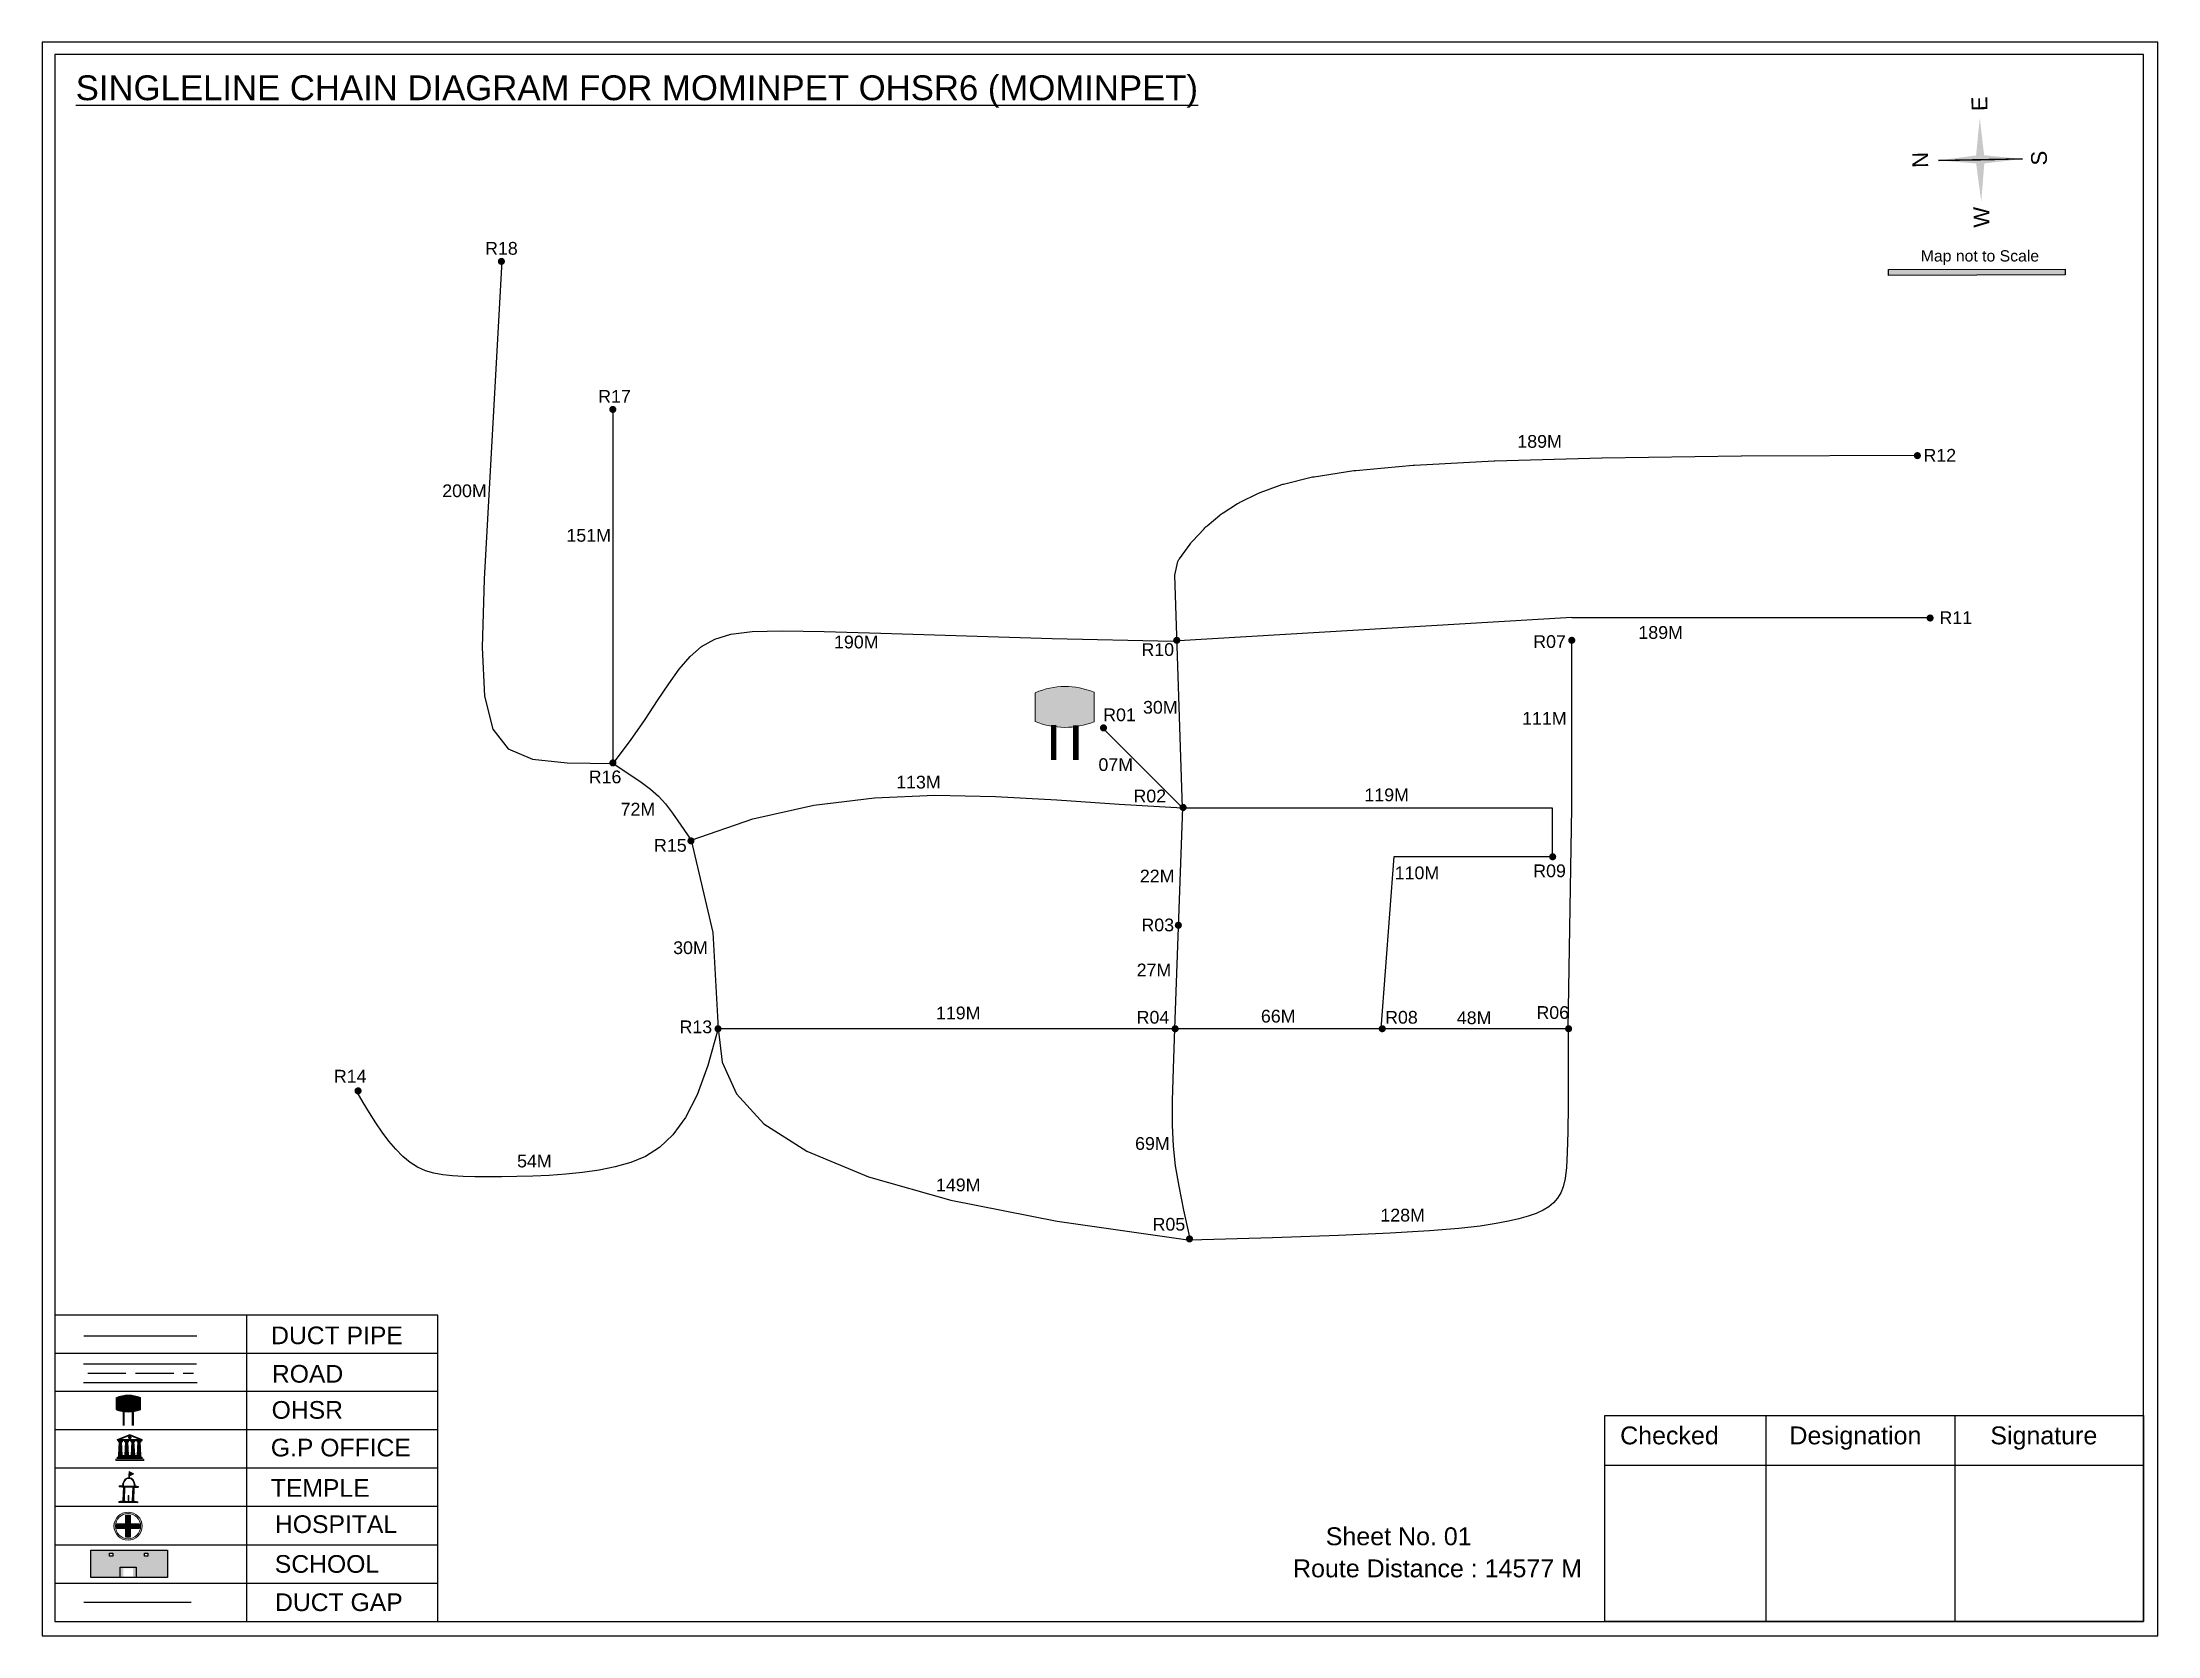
# Model space of a CAD drawing. Header units: inches. Extents: x 1446 to 12099, y 451 to 5049.
# Drawn here: x 1450 to 2114, y 1352 to 1852 of the extents above; entities that cross this region are included whole.
import ezdxf

# ---------------------------------------------------------------- set-up
doc = ezdxf.new("R2010")
doc.units = ezdxf.units.IN
doc.header["$MEASUREMENT"] = 0
doc.linetypes.add('ACAD_ISO02W100', pattern=[15, 12, -3])
doc.layers.add('LANDMARK', color=7, linetype='Continuous')
doc.layers.add('OHT', color=7, linetype='Continuous')
doc.styles.get("Standard").update_dxf_attribs({"font": 'arial.ttf'})

msp = doc.modelspace()

# ---------------------------------------------------------------- texts
at = {"color": 242, "true_color": 0xcd2027}
msp.add_text('%%USINGLELINE CHAIN DIAGRAM FOR MOMINPET OHSR6 (MOMINPET)', height=7.8, dxfattribs=at).set_placement((1460.37, 1833.97))
for s, p in [('E', (2060.48, 1830.6)), ('N', (2041.9, 1812.75)), ('S', (2079.19, 1813.5)), ('W', (2061.13, 1794))]:
    msp.add_text(s, height=4.95, rotation=91.00631).set_placement(p)
for s, height, p in [('R18', 4, (1588.88, 1785.44)), ('Map not to Scale', 3.5424, (2039.57, 1783.31)), ('R17', 4, (1624.38, 1738.94)), ('189M', 4, (1912.92, 1724.8)), ('R12', 4, (2040.41, 1720.44)), ('200M', 4, (1575.42, 1709.3)), ('151M', 4, (1614.42, 1695.3)), ('R11', 4, (2045.41, 1669.44)), ('189M', 4, (1950.92, 1664.8)), ('190M', 4, (1698.42, 1661.8)), ('R10', 4, (1794.91, 1659.44)), ('R07', 4, (1917.91, 1661.94)), ('R01', 4, (1782.91, 1638.94)), ('30M', 4, (1795.42, 1641.3)), ('111M', 4, (1914.42, 1637.8)), ('07M', 4, (1781.42, 1623.3)), ('R16', 4, (1621.41, 1619.44)), ('113M', 4, (1717.92, 1617.8)), ('R02', 4, (1792.41, 1613.44)), ('119M', 4, (1864.92, 1613.8)), ('72M', 4, (1631.42, 1609.3)), ('R15', 4, (1641.91, 1597.94)), ('R09', 4, (1917.91, 1589.94)), ('22M', 4, (1794.42, 1588.3)), ('110M', 4, (1874.42, 1589.3)), ('R03', 4, (1794.91, 1572.94)), ('30M', 4, (1647.92, 1565.8)), ('27M', 4, (1793.42, 1558.8)), ('119M', 4, (1730.42, 1545.3)), ('R04', 4, (1793.41, 1543.94)), ('66M', 4, (1832.42, 1544.3)), ('R08', 4, (1871.41, 1543.94)), ('48M', 4, (1893.92, 1543.8)), ('R06', 4, (1918.91, 1545.44)), ('R13', 4, (1649.91, 1540.94)), ('R14', 4, (1541.41, 1525.44)), ('69M', 4, (1792.92, 1504.3)), ('54M', 4, (1598.92, 1498.8)), ('149M', 4, (1730.42, 1491.3)), ('R05', 4, (1798.41, 1478.94)), ('128M', 4, (1869.92, 1481.8)), ('DUCT PIPE', 5.551, (1521.71, 1443.27)), ('ROAD ', 5.551, (1521.95, 1431.2)), ('OHSR', 5.551, (1521.87, 1419.86)), ('Checked', 5.616, (1945.19, 1411.82)), ('Designation', 5.616, (1998.33, 1411.82)), ('Signature', 5.616, (2061.4, 1411.82)), ('G.P OFFICE', 5.551, (1521.62, 1408.03)), ('TEMPLE', 5.551, (1521.62, 1395.34)), ('HOSPITAL', 5.551, (1522.92, 1383.98)), ('Sheet No. 01', 5.616, (1852.78, 1380.14)), ('SCHOOL', 5.551, (1522.87, 1371.48)), ('Route Distance : 14577 M', 5.616, (1842.5, 1370.06)), ('DUCT GAP', 5.551, (1522.95, 1359.46))]:
    msp.add_text(s, height=height).set_placement(p)

# ---------------------------------------------------------------- blocks, each defined once
blk = doc.blocks.new('OHT')
at = {"linetype": 'Continuous', "lineweight": 0, "true_color": 0x0ffffc}
blk.add_hatch(color=4, dxfattribs=at).paths.add_polyline_path([(0.012, 1), (0, 1, 0.101323), (-0.4, 0.916), (-0.4, 0.525, 0.194075), (0.399, 0.521), (0.399, 0.921, 0.097877)])
at = {"color": 4, "linetype": 'Continuous', "lineweight": 0, "true_color": 0x0ffffc, "flags": 128}
for points in [[(-0.4, 0.525), (-0.4, 0.916)], [(0.399, 0.521), (0.399, 0.921)]]:
    blk.add_lwpolyline(points, dxfattribs=at)
at = {"color": 4, "linetype": 'Continuous', "lineweight": 0, "true_color": 0x0ffffc, "const_width": 0.075, "flags": 128}
for points in [[(-0.15, 0), (-0.15, 0.475)], [(0.15, 0), (0.15, 0.473)]]:
    blk.add_lwpolyline(points, dxfattribs=at)
at = {"color": 4, "linetype": 'Continuous', "lineweight": 0, "true_color": 0x0ffffc}
for centre, radius, start, end in [((0.006, -0.019), 1.019, 67.3109, 113.4711), ((0.004, 1.513), 1.068, 247.7682, 291.7007)]:
    blk.add_arc(centre, radius, start, end, dxfattribs=at)
blk = doc.blocks.new('Government_Office')
at = {"linetype": 'Continuous', "lineweight": 0, "true_color": 0xff0000}
h = blk.add_hatch(color=1, dxfattribs=at)
h.paths.add_polyline_path([(0.44, 0.72), (0.45, 0.75), (0, 0.93), (-0.45, 0.75), (-0.44, 0.72)])
h.paths.add_polyline_path([(0.355, 0.75), (-0.355, 0.75), (0, 0.9)], flags=16)
h.paths.add_polyline_path([(0, 0.778, -1), (0, 0.872, -1)], flags=0)
h = blk.add_hatch(color=1, dxfattribs=at)
edge = h.paths.add_edge_path()
edge.add_arc((0, 0.825), 0.0467, 90, 270)
edge.add_arc((0, 0.825), 0.0467, 270, 450)
for points in [[(-0.5, 0.05), (0.5, 0.05), (0.5, 0), (-0.5, 0)], [(-0.45, 0.075), (-0.45, 0.12), (0.45, 0.12), (0.45, 0.075)], [(-0.4, 0.14), (-0.4, 0.18), (0.4, 0.18), (0.4, 0.14)]]:
    blk.add_hatch(color=1, dxfattribs=at).paths.add_polyline_path(points)
h = blk.add_hatch(color=1, dxfattribs=at)
edge = h.paths.add_edge_path()
edge.add_line((-0.27, 0.195), (-0.295, 0.675))
edge.add_line((-0.295, 0.675), (-0.29, 0.675))
edge.add_arc((-0.278, 0.688), 0.0176, 225.30401, 441.56588)
edge.add_line((-0.275, 0.705), (-0.395, 0.705))
edge.add_arc((-0.392, 0.688), 0.0176, 98.43412, 314.69599)
edge.add_line((-0.38, 0.675), (-0.375, 0.675))
edge.add_line((-0.375, 0.675), (-0.4, 0.195))
edge.add_line((-0.4, 0.195), (-0.27, 0.195))
h = blk.add_hatch(color=1, dxfattribs=at)
edge = h.paths.add_edge_path()
edge.add_line((-0.047, 0.195), (-0.072, 0.675))
edge.add_line((-0.072, 0.675), (-0.067, 0.675))
edge.add_arc((-0.054, 0.688), 0.0176, 225.30401, 441.56588)
edge.add_line((-0.052, 0.705), (-0.172, 0.705))
edge.add_arc((-0.169, 0.688), 0.0176, 98.43412, 314.69599)
edge.add_line((-0.157, 0.675), (-0.152, 0.675))
edge.add_line((-0.152, 0.675), (-0.177, 0.195))
edge.add_line((-0.177, 0.195), (-0.047, 0.195))
h = blk.add_hatch(color=1, dxfattribs=at)
edge = h.paths.add_edge_path()
edge.add_line((0.177, 0.195), (0.152, 0.675))
edge.add_line((0.152, 0.675), (0.157, 0.675))
edge.add_arc((0.169, 0.688), 0.0176, 225.30401, 441.56588)
edge.add_line((0.172, 0.705), (0.052, 0.705))
edge.add_arc((0.054, 0.688), 0.0176, 98.43412, 314.69599)
edge.add_line((0.067, 0.675), (0.072, 0.675))
edge.add_line((0.072, 0.675), (0.047, 0.195))
edge.add_line((0.047, 0.195), (0.177, 0.195))
h = blk.add_hatch(color=1, dxfattribs=at)
edge = h.paths.add_edge_path()
edge.add_line((0.4, 0.195), (0.375, 0.675))
edge.add_line((0.375, 0.675), (0.38, 0.675))
edge.add_arc((0.392, 0.688), 0.0176, 225.30401, 441.56588)
edge.add_line((0.395, 0.705), (0.275, 0.705))
edge.add_arc((0.278, 0.688), 0.0176, 98.43412, 314.69599)
edge.add_line((0.29, 0.675), (0.295, 0.675))
edge.add_line((0.295, 0.675), (0.27, 0.195))
edge.add_line((0.27, 0.195), (0.4, 0.195))
at = {"color": 1, "linetype": 'Continuous', "lineweight": 0, "true_color": 0xff0000, "flags": 128}
for points in [[(-0.45, 0.75), (-0.44, 0.72), (0.44, 0.72), (0.45, 0.75), (0, 0.93)], [(-0.355, 0.75), (0.355, 0.75), (0, 0.9)], [(-0.5, 0.05), (0.5, 0.05), (0.5, 0), (-0.5, 0)], [(-0.45, 0.075), (-0.45, 0.12), (0.45, 0.12), (0.45, 0.075)], [(-0.4, 0.14), (-0.4, 0.18), (0.4, 0.18), (0.4, 0.14)]]:
    blk.add_lwpolyline(points, close=True, dxfattribs=at)
for points in [[(0, 0.872, 1), (0, 0.778, 1)], [(-0.27, 0.195), (-0.295, 0.675), (-0.29, 0.675, 1.379694), (-0.275, 0.705), (-0.395, 0.705, 1.379694), (-0.38, 0.675), (-0.375, 0.675), (-0.4, 0.195)], [(-0.047, 0.195), (-0.072, 0.675), (-0.067, 0.675, 1.379694), (-0.052, 0.705), (-0.172, 0.705, 1.379694), (-0.157, 0.675), (-0.152, 0.675), (-0.177, 0.195)], [(0.177, 0.195), (0.152, 0.675), (0.157, 0.675, 1.379694), (0.172, 0.705), (0.052, 0.705, 1.379694), (0.067, 0.675), (0.072, 0.675), (0.047, 0.195)], [(0.4, 0.195), (0.375, 0.675), (0.38, 0.675, 1.379694), (0.395, 0.705), (0.275, 0.705, 1.379694), (0.29, 0.675), (0.295, 0.675), (0.27, 0.195)]]:
    blk.add_lwpolyline(points, format="xyb", close=True, dxfattribs=at)
blk = doc.blocks.new('Temple')
at = {"linetype": 'Continuous', "lineweight": 0, "true_color": 0xff0000}
h = blk.add_hatch(color=1, dxfattribs=at)
edge = h.paths.add_edge_path()
edge.add_line((0.175, 0.49), (0.225, 0.49))
edge.add_line((0.225, 0.49), (0.225, 0.497))
edge.add_line((0.225, 0.497), (0.307, 0.497))
edge.add_line((0.307, 0.497), (0.307, 0.533))
edge.add_line((0.307, 0.533), (0.257, 0.533))
edge.add_line((0.257, 0.533), (0.257, 0.54))
edge.add_line((0.257, 0.54), (0.2, 0.54))
edge.add_spline(control_points=[(0.2, 0.54), (0.2, 0.589), (0.19, 0.638), (0.142, 0.743), (0.092, 0.79), (0.027, 0.805), (0.02, 0.806), (0.012, 0.806)], knot_values=[4.712389, 4.712389, 4.712389, 4.712389, 5.278166, 5.278166, 6.117402, 6.117402, 6.223801, 6.223801, 6.223801, 6.223801], degree=3, periodic=0)
edge.add_line((0.012, 0.806), (0.012, 0.79))
edge.add_line((0.012, 0.79), (-0.012, 0.79))
edge.add_line((-0.012, 0.79), (-0.012, 0.806))
edge.add_spline(control_points=[(-0.012, 0.806), (-0.055, 0.802), (-0.096, 0.781), (-0.171, 0.699), (-0.197, 0.628), (-0.2, 0.55), (-0.2, 0.545), (-0.2, 0.54)], knot_values=[6.343965, 6.343965, 6.343965, 6.343965, 6.956638, 6.956638, 7.795874, 7.795874, 7.853982, 7.853982, 7.853982, 7.853982], degree=3, periodic=0)
edge.add_line((-0.2, 0.54), (-0.257, 0.54))
edge.add_line((-0.257, 0.54), (-0.257, 0.533))
edge.add_line((-0.257, 0.533), (-0.307, 0.533))
edge.add_line((-0.307, 0.533), (-0.307, 0.497))
edge.add_line((-0.307, 0.497), (-0.225, 0.497))
edge.add_line((-0.225, 0.497), (-0.225, 0.49))
edge.add_line((-0.225, 0.49), (-0.175, 0.49))
edge.add_line((-0.175, 0.49), (-0.175, 0.07))
edge.add_arc((-0.205, 0.07), 0.03, -90, 0, ccw=False)
edge.add_line((-0.205, 0.04), (-0.257, 0.04))
edge.add_line((-0.257, 0.04), (-0.257, 0.033))
edge.add_line((-0.257, 0.033), (-0.307, 0.033))
edge.add_line((-0.307, 0.033), (-0.307, 0))
edge.add_line((-0.307, 0), (0.307, 0))
edge.add_line((0.307, 0), (0.307, 0.033))
edge.add_line((0.307, 0.033), (0.257, 0.033))
edge.add_line((0.257, 0.033), (0.257, 0.04))
edge.add_line((0.257, 0.04), (0.205, 0.04))
edge.add_arc((0.205, 0.07), 0.03, 180, 270, ccw=False)
edge.add_line((0.175, 0.07), (0.175, 0.49))
h.paths.add_polyline_path([(0.125, 0.07, -0.414214), (0.095, 0.04), (0.05, 0.04), (0.05, 0.033), (-0.05, 0.033), (-0.05, 0.04), (-0.095, 0.04, -0.414214), (-0.125, 0.07), (-0.125, 0.497), (0.125, 0.497)], flags=16)
edge = h.paths.add_edge_path(flags=16)
edge.add_ellipse((0, 0.54), major_axis=(0, 0.242), ratio=0.722808, start_angle=270, end_angle=450, ccw=False)
edge.add_line((0.175, 0.54), (-0.175, 0.54))
h.paths.add_polyline_path([(0.012, 0.23), (0.012, 0.07), (-0.012, 0.07), (-0.012, 0.23)], flags=0)
h = blk.add_hatch(color=1, dxfattribs=at)
edge = h.paths.add_edge_path()
edge.add_line((0.012, 0.857), (0, 0.85))
edge.add_line((0, 0.85), (-0.003, 0.925))
edge.add_line((-0.003, 0.925), (-0.012, 0.925))
edge.add_line((-0.012, 0.925), (-0.012, 0.806))
edge.add_spline(control_points=[(-0.012, 0.806), (-0.004, 0.807), (0.004, 0.807), (0.012, 0.806)], knot_values=[6.223801, 6.223801, 6.223801, 6.223801, 6.343965, 6.343965, 6.343965, 6.343965], degree=3, periodic=0)
edge.add_line((0.012, 0.806), (0.012, 0.857))
h = blk.add_hatch(color=1, dxfattribs=at)
edge = h.paths.add_edge_path()
edge.add_line((0.012, 0.79), (0.012, 0.806))
edge.add_spline(control_points=[(0.012, 0.806), (0.004, 0.807), (-0.004, 0.807), (-0.012, 0.806)], knot_values=[6.223801, 6.223801, 6.223801, 6.223801, 6.343965, 6.343965, 6.343965, 6.343965], degree=3, periodic=0)
edge.add_line((-0.012, 0.806), (-0.012, 0.79))
edge.add_line((-0.012, 0.79), (0.012, 0.79))
at = {"linetype": 'Continuous', "lineweight": 0, "true_color": 0xe66000}
blk.add_hatch(color=32, dxfattribs=at).paths.add_polyline_path([(-0.006, 1), (0.147, 0.931), (0, 0.85)])
at = {"color": 1, "linetype": 'Continuous', "lineweight": 0, "true_color": 0xff0000, "flags": 128}
for points in [[(0.012, 0.925), (-0.012, 0.925), (-0.012, 0.79), (0.012, 0.79)], [(0.012, 0.23), (-0.012, 0.23), (-0.012, 0.07), (0.012, 0.07)]]:
    blk.add_lwpolyline(points, close=True, dxfattribs=at)
at = {"color": 32, "linetype": 'Continuous', "lineweight": 0, "true_color": 0xe66000, "flags": 128}
blk.add_lwpolyline([(-0.006, 1), (0.147, 0.931), (0, 0.85), (-0.006, 1)], dxfattribs=at)
at = {"color": 1, "linetype": 'Continuous', "lineweight": 0, "true_color": 0xff0000, "flags": 128}
blk.add_lwpolyline([(0.2, 0.54), (0.257, 0.54), (0.257, 0.533), (0.307, 0.533), (0.307, 0.497), (0.225, 0.497), (0.225, 0.49), (0.175, 0.49), (0.175, 0.07, 0.414214), (0.205, 0.04), (0.257, 0.04), (0.257, 0.033), (0.307, 0.033), (0.307, 0), (-0.307, 0), (-0.307, 0.033), (-0.257, 0.033), (-0.257, 0.04), (-0.205, 0.04, 0.414214), (-0.175, 0.07), (-0.175, 0.49), (-0.225, 0.49), (-0.225, 0.497), (-0.307, 0.497), (-0.307, 0.533), (-0.257, 0.533), (-0.257, 0.54), (-0.2, 0.54)], format="xyb", dxfattribs=at)
blk.add_lwpolyline([(-0.175, 0.54), (0.175, 0.54)], dxfattribs=at)
blk.add_lwpolyline([(0.125, 0.497), (0.125, 0.07, -0.414214), (0.095, 0.04), (0.05, 0.04), (0.05, 0.033), (-0.05, 0.033), (-0.05, 0.04), (-0.095, 0.04, -0.414214), (-0.125, 0.07), (-0.125, 0.497)], format="xyb", close=True, dxfattribs=at)
at = {"color": 1, "linetype": 'Continuous', "lineweight": 0, "true_color": 0xff0000}
blk.add_ellipse((0, 0.54), major_axis=(0, 0.242), ratio=0.722808, start_param=4.712389, end_param=7.853982, dxfattribs=at)
blk.add_open_spline([(0.2, 0.54), (0.2, 0.589), (0.19, 0.638), (0.142, 0.743), (0.092, 0.79), (-0.023, 0.816), (-0.085, 0.794), (-0.171, 0.699), (-0.197, 0.628), (-0.2, 0.55), (-0.2, 0.545), (-0.2, 0.54)], degree=3, knots=[4.712389, 4.712389, 4.712389, 4.712389, 5.278166, 5.278166, 6.117402, 6.117402, 6.956638, 6.956638, 7.795874, 7.795874, 7.853982, 7.853982, 7.853982, 7.853982], dxfattribs=at)
blk = doc.blocks.new('*U16')
at = {"color": 0, "linetype": 'ACAD_ISO02W100', "transparency": 16777216}
blk.add_line((-16.47, 0), (16.78, 0), dxfattribs=at)
blk = doc.blocks.new('Hospital')
at = {"linetype": 'Continuous', "lineweight": 0, "true_color": 0x000000}
h = blk.add_hatch(color=18, dxfattribs=at)
h.paths.add_polyline_path([(-0.5, 0, 1), (0.5, 0, 1)])
h.paths.add_polyline_path([(0.446, 0, -1), (-0.446, 0, -1)], flags=16)
at = {"linetype": 'Continuous', "true_color": 0xff0000}
blk.add_hatch(color=1, dxfattribs=at).paths.add_polyline_path([(-0.394, 0.08), (-0.08, 0.08), (-0.08, 0.394), (0.08, 0.394), (0.08, 0.08), (0.394, 0.08), (0.394, -0.08), (0.08, -0.08), (0.08, -0.394), (-0.08, -0.394), (-0.08, -0.08), (-0.394, -0.08)])
at = {"color": 1, "linetype": 'Continuous', "true_color": 0xff0000, "flags": 128}
blk.add_lwpolyline([(-0.394, 0.08), (-0.08, 0.08), (-0.08, 0.394), (0.08, 0.394), (0.08, 0.08), (0.394, 0.08), (0.394, -0.08), (0.08, -0.08), (0.08, -0.394), (-0.08, -0.394), (-0.08, -0.08), (-0.394, -0.08)], close=True, dxfattribs=at)
at = {"color": 18, "linetype": 'Continuous', "lineweight": 0, "true_color": 0x000000}
for radius in [0.5, 0.446]:
    blk.add_circle((0, 0), radius, dxfattribs=at)

# ---------------------------------------------------------------- hatches: boundary and pattern name
at = {"ltscale": 0.5}
h = msp.add_hatch(color=5, dxfattribs=at)
h.dxf.hatch_style = 1
h.paths.add_polyline_path([(1595.13, 1783.34, 1), (1592.88, 1783.34, 1)])
at = {"true_color": 0x0093dd}
h = msp.add_hatch(color=142, dxfattribs=at)
h.dxf.hatch_style = 1
h.paths.add_polyline_path([(2029.39, 1780.81), (2029.4, 1778.96), (2084.9, 1779.09), (2084.9, 1780.93)])
at = {"ltscale": 0.5}
h = msp.add_hatch(color=5, dxfattribs=at)
h.dxf.hatch_style = 1
h.paths.add_polyline_path([(1630.09, 1736.84, 1), (1627.85, 1736.84, 1)])
h = msp.add_hatch(color=5, dxfattribs=at)
h.dxf.hatch_style = 1
h.paths.add_polyline_path([(2039.63, 1722.34, 1), (2037.38, 1722.34, 1)])
h = msp.add_hatch(color=5, dxfattribs=at)
h.dxf.hatch_style = 1
h.paths.add_polyline_path([(2043.63, 1671.34, 1), (2041.38, 1671.34, 1)])
h = msp.add_hatch(color=5, dxfattribs=at)
h.dxf.hatch_style = 1
h.paths.add_polyline_path([(1807.13, 1664.34, 1), (1804.88, 1664.34, 1)])
h = msp.add_hatch(color=5, dxfattribs=at)
h.dxf.hatch_style = 1
h.paths.add_polyline_path([(1931.13, 1664.34, 1), (1928.88, 1664.34, 1)])
h = msp.add_hatch(color=5, dxfattribs=at)
h.dxf.hatch_style = 1
h.paths.add_polyline_path([(1784.13, 1636.84, 1), (1781.88, 1636.84, 1)])
h = msp.add_hatch(color=5, dxfattribs=at)
h.dxf.hatch_style = 1
h.paths.add_polyline_path([(1630.13, 1625.84, 1), (1627.88, 1625.84, 1)])
h = msp.add_hatch(color=5, dxfattribs=at)
h.dxf.hatch_style = 1
h.paths.add_polyline_path([(1809.13, 1611.84, 1), (1806.88, 1611.84, 1)])
h = msp.add_hatch(color=5, dxfattribs=at)
h.dxf.hatch_style = 1
h.paths.add_polyline_path([(1654.63, 1601.34, 1), (1652.38, 1601.34, 1)])
h = msp.add_hatch(color=5, dxfattribs=at)
h.dxf.hatch_style = 1
h.paths.add_polyline_path([(1925.13, 1596.34, 1), (1922.88, 1596.34, 1)])
h = msp.add_hatch(color=5, dxfattribs=at)
h.dxf.hatch_style = 1
h.paths.add_polyline_path([(1807.63, 1574.84, 1), (1805.38, 1574.84, 1)])
h = msp.add_hatch(color=5, dxfattribs=at)
h.dxf.hatch_style = 1
h.paths.add_polyline_path([(1663.13, 1542.34, 1), (1660.88, 1542.34, 1)])
h = msp.add_hatch(color=5, dxfattribs=at)
h.dxf.hatch_style = 1
h.paths.add_polyline_path([(1806.63, 1542.34, 1), (1804.38, 1542.34, 1)])
h = msp.add_hatch(color=5, dxfattribs=at)
h.dxf.hatch_style = 1
h.paths.add_polyline_path([(1871.63, 1542.34, 1), (1869.38, 1542.34, 1)])
h = msp.add_hatch(color=5, dxfattribs=at)
h.dxf.hatch_style = 1
h.paths.add_polyline_path([(1930.13, 1542.34, 1), (1927.88, 1542.34, 1)])
h = msp.add_hatch(color=5, dxfattribs=at)
h.dxf.hatch_style = 1
h.paths.add_polyline_path([(1550.13, 1522.84, 1), (1547.88, 1522.84, 1)])
h = msp.add_hatch(color=5, dxfattribs=at)
h.dxf.hatch_style = 1
h.paths.add_polyline_path([(1811.13, 1476.34, 1), (1808.88, 1476.34, 1)])
at = {"true_color": 0xc8c92d}
h = msp.add_hatch(color=52, dxfattribs=at)
h.dxf.hatch_style = 1
h.paths.add_polyline_path([(1469.93, 1378.63), (1465.16, 1378.63), (1465.16, 1370.05), (1469.93, 1370.05)])
h.paths.add_polyline_path([(1489.14, 1378.63), (1484.38, 1378.63), (1484.38, 1370.05), (1489.14, 1370.05)])
at = {"true_color": 0x22346e}
h = msp.add_hatch(color=159, dxfattribs=at)
h.dxf.hatch_style = 1
h.paths.add_polyline_path([(1484.38, 1378.63), (1469.93, 1378.63), (1469.93, 1370.05), (1475.35, 1370.05), (1475.35, 1372.86), (1478.33, 1372.86), (1478.33, 1370.05), (1484.38, 1370.05)])
h.paths.add_polyline_path([(1471.99, 1376.72), (1470.93, 1376.72), (1470.93, 1377.69), (1471.99, 1377.69)], flags=16)
h.paths.add_polyline_path([(1481.95, 1376.72), (1481.95, 1377.69), (1483.01, 1377.69), (1483.01, 1376.72)], flags=16)

# ---------------------------------------------------------------- linework, layer by layer
for p, q in [((2071.46, 1815.51), (2045.16, 1815.05)), ((2045.16, 1815.05), (2071.46, 1815.51)), ((2071.46, 1815.51), (2045.16, 1815.05)), ((2058.33, 1815.28), (2071.46, 1815.51)), ((1513.94, 1452.43), (1513.94, 1356.21)), ((1574.08, 1440.4), (1453.81, 1440.4)), ((1462.82, 1437.08), (1498.3, 1437.08)), ((1574.08, 1428.38), (1453.81, 1428.38)), ((1462.82, 1431.27), (1498.49, 1431.27)), ((1574.08, 1416.35), (1453.81, 1416.35)), ((1574.08, 1404.32), (1453.81, 1404.32)), ((1574.08, 1392.29), (1453.81, 1392.29)), ((1453.81, 1380.27), (1574.08, 1380.27)), ((1453.81, 1368.24), (1574.08, 1368.24)), ((1453.81, 1357.68), (1453.81, 1356.75)), ((1453.81, 1356.75), (1453.81, 1356.21))]:
    msp.add_line(p, q)
at = {"color": 1}
msp.add_line((2045.16, 1815.05), (2058.32, 1815.28), dxfattribs=at)
at = {"color": 5}
for p, q in [((1629.09, 1625.68), (1629.09, 1736.72)), ((1930.05, 1671.49), (1804.88, 1664.1)), ((1930.05, 1671.49), (2043.07, 1671.49)), ((1930.05, 1611.75), (1930.05, 1664.22)), ((1807.81, 1611.75), (1783.14, 1636.47)), ((1807.81, 1611.75), (1805.31, 1542.38)), ((1807.81, 1611.75), (1923.88, 1611.75)), ((1923.88, 1611.75), (1923.88, 1596.42)), ((1928.89, 1542.38), (1930.05, 1611.75)), ((1870.21, 1542.38), (1874.28, 1596.42)), ((1874.28, 1596.42), (1923.88, 1596.42)), ((1662, 1542.38), (1805.31, 1542.38)), ((1805.31, 1542.38), (1928.38, 1542.38))]:
    msp.add_line(p, q, dxfattribs=at)
at = {"color": 242, "true_color": 0xcd2027}
for p, q in [((1990.88, 1420.93), (1990.88, 1356.16)), ((2050.23, 1420.93), (2050.23, 1356.16)), ((1940.35, 1405.24), (2109.44, 1405.24))]:
    msp.add_line(p, q, dxfattribs=at)
for points in [[(1449.88, 1852.15), (1449.88, 1351.72), (2113.94, 1351.72), (2113.94, 1852.15)], [(1453.81, 1848.32), (1453.81, 1356.21), (2109.44, 1356.21), (2109.44, 1848.32)], [(1453.81, 1356.21), (1574.08, 1356.21), (1574.08, 1452.43), (1453.81, 1452.43), (1453.81, 1357.15)], [(1489.19, 1378.63), (1489.19, 1370.05), (1465.16, 1370.05), (1465.16, 1378.63)], [(1471.99, 1377.69), (1471.99, 1376.72), (1470.93, 1376.72), (1470.93, 1377.69)], [(1481.95, 1376.72), (1481.95, 1377.69), (1483.01, 1377.69), (1483.01, 1376.72)]]:
    msp.add_lwpolyline(points, close=True)
at = {"color": 5}
for points in [[(1594.09, 1783.5), (1588.61, 1683.5), (1587.97, 1662.09), (1588.71, 1646.75), (1591.29, 1636.47), (1596.16, 1630.23), (1603.78, 1627.02), (1614.61, 1625.84), (1629.1, 1625.67)], [(1629.09, 1625.68), (1634.52, 1632.85), (1639.08, 1639.43), (1643, 1645.39), (1646.52, 1650.69), (1649.84, 1655.31), (1653.22, 1659.21), (1656.86, 1662.35), (1661, 1664.69), (1666, 1666.24), (1672.72, 1667.08), (1682.15, 1667.34), (1695.29, 1667.13), (1713.14, 1666.59), (1736.69, 1665.82), (1766.94, 1664.95), (1804.88, 1664.1)], [(1629.09, 1625.68), (1634.01, 1622.44), (1637.83, 1619.83), (1640.82, 1617.56), (1643.28, 1615.36), (1645.5, 1612.94), (1647.76, 1610.03), (1650.34, 1606.32), (1653.54, 1601.55)], [(1653.54, 1601.55), (1672.96, 1608.29), (1692.12, 1612.6), (1711.13, 1614.91), (1730.1, 1615.67), (1749.14, 1615.3), (1768.37, 1614.23), (1787.89, 1612.9), (1807.81, 1611.75)], [(1653.54, 1601.55), (1660.39, 1572.6), (1662, 1542.38), (1658.84, 1530.83), (1655.42, 1521.62), (1651.74, 1514.44), (1647.81, 1509.01), (1643.64, 1505.04), (1639.24, 1502.24), (1634.6, 1500.31), (1629.74, 1498.95), (1624.68, 1497.93), (1619.48, 1497.17), (1614.22, 1496.62), (1608.97, 1496.25), (1603.82, 1496.03), (1598.83, 1495.91), (1594.1, 1495.87), (1589.69, 1495.87), (1585.66, 1495.87), (1582, 1495.94), (1578.66, 1496.1), (1575.59, 1496.43), (1572.77, 1496.96), (1570.14, 1497.76), (1567.67, 1498.87), (1565.32, 1500.35), (1563.05, 1502.24), (1560.84, 1504.49), (1558.7, 1507.04), (1556.62, 1509.84), (1554.59, 1512.84), (1552.59, 1515.97), (1550.64, 1519.18), (1548.71, 1522.41)], [(1662, 1542.38), (1663.32, 1531.81), (1667.84, 1521.85), (1676.42, 1512.53), (1689.92, 1503.86), (1709.19, 1495.86), (1735.1, 1488.53), (1768.5, 1481.9), (1810.25, 1475.97)], [(1805.31, 1542.38), (1804.86, 1529.71), (1804.61, 1519.85), (1804.6, 1512.01), (1804.89, 1505.42), (1805.54, 1499.3), (1806.61, 1492.87), (1808.16, 1485.35), (1810.25, 1475.97)], [(1928.89, 1542.38), (1928.89, 1529), (1928.86, 1518.29), (1928.77, 1509.92), (1928.6, 1503.52), (1928.32, 1498.76), (1927.9, 1495.28), (1927.32, 1492.74), (1926.55, 1490.79), (1925.56, 1489.13), (1924.32, 1487.69), (1922.8, 1486.43), (1920.98, 1485.32), (1918.83, 1484.35), (1916.33, 1483.47), (1913.43, 1482.65), (1910.13, 1481.88), (1906.27, 1481.13), (1901.3, 1480.38), (1894.54, 1479.64), (1885.32, 1478.91), (1872.95, 1478.18), (1856.76, 1477.44), (1836.09, 1476.71), (1810.25, 1475.97)]]:
    msp.add_lwpolyline(points, dxfattribs=at)
at = {"color": 142, "true_color": 0x0093dd}
msp.add_lwpolyline([(2084.91, 1779.09), (2029.4, 1778.96), (2029.39, 1780.81), (2084.9, 1780.93), (2084.9, 1779.09)], dxfattribs=at)
at = {"color": 5}
msp.add_lwpolyline([(1807.81, 1611.75), (1805.38, 1684.75), (1806.33, 1689.14, -0.022679), (1806.84, 1689.92), (1810.21, 1694.56, -0.029334), (1810.97, 1695.49), (1814.56, 1699.39, -0.033261), (1815.54, 1700.33), (1819.52, 1703.63, -0.032462), (1820.59, 1704.41), (1825.1, 1707.26, -0.027277), (1826.07, 1707.8), (1831.26, 1710.34, -0.024245), (1832.17, 1710.73), (1838.42, 1713.07, -0.028806), (1839.54, 1713.41), (1848.17, 1715.55, -0.023092), (1849.1, 1715.73), (1861.64, 1717.63, -0.014993), (1862.25, 1717.7), (1880.26, 1719.33, -0.009313), (1880.64, 1719.36), (1905.64, 1720.68, -0.005872), (1905.88, 1720.69), (1939.43, 1721.68, -0.003821), (1939.59, 1721.68), (1983.23, 1722.3, -0.002571), (1983.33, 1722.3), (2038.6, 1722.52)], format="xyb", dxfattribs=at)
at = {"color": 242, "true_color": 0xcd2027}
msp.add_lwpolyline([(2109.44, 1356.16), (1940.35, 1356.16), (1940.35, 1420.93), (2109.44, 1420.93)], close=True, dxfattribs=at)
msp.add_lwpolyline([(1474.32, 1370.05), (1474.32, 1373.22), (1479.36, 1373.22), (1479.36, 1370.05)])
for points in [[(2059.61, 1815.31), (2056.79, 1815.26), (2058.08, 1828.43)], [(2059.61, 1815.31), (2056.79, 1815.26), (2058.08, 1828.43)], [(2059.61, 1815.31), (2056.79, 1815.26), (2058.54, 1802.13)], [(2059.61, 1815.31), (2056.79, 1815.26), (2058.54, 1802.13)], [(2058.35, 1813.98), (2058.3, 1816.8), (2071.46, 1815.51)], [(2058.35, 1813.98), (2058.3, 1816.8), (2071.46, 1815.51)]]:
    msp.add_solid(points)
at = {"color": 1}
msp.add_solid([(2058.35, 1813.98), (2058.3, 1816.8), (2045.16, 1815.05)], dxfattribs=at)
msp.add_solid([(2058.35, 1813.98), (2058.3, 1816.8), (2045.16, 1815.05)], dxfattribs=at)
at = {"layer": 'OHT', "color": 5}
msp.add_line((1462.95, 1445.88), (1498.44, 1445.88), dxfattribs=at)
at = {"layer": 'OHT', "color": 1}
msp.add_line((1462.95, 1362.22), (1496.66, 1362.22), dxfattribs=at)

# ---------------------------------------------------------------- block references
at = {"linetype": 'ACAD_ISO02W100'}
msp.add_blockref('*U16', (1480.61, 1434.17), dxfattribs=at)
at = {"layer": 'LANDMARK'}
for name, p, xscale, yscale, zscale in [('Government_Office', (1477.33, 1406.75), 8.755020913111178, 8.755020913111178, 8.755020913111178), ('Hospital', (1476.8, 1386.13), 8.829703578239085, 8.829703578239085, 8.829703578239085)]:
    msp.add_blockref(name, p, dxfattribs=dict(at, xscale=xscale, yscale=yscale, zscale=zscale))
at = {"layer": 'LANDMARK', "xscale": 9.762966276306745, "yscale": 9.762966276306745, "zscale": 9.762966276306745, "rotation": 358.3713438591284}
msp.add_blockref('Temple', (1476.89, 1393.51), dxfattribs=at)
at = {"layer": 'OHT'}
for p, xscale, yscale, zscale in [((1770.85, 1626.72), 23.11072127339519, 23.11072127339519, 23.11072127339519), ((1476.87, 1417.66), 9.629467197247994, 9.629467197247994, 9.629467197247994)]:
    msp.add_blockref('OHT', p, dxfattribs=dict(at, xscale=xscale, yscale=yscale, zscale=zscale))

msp.set_redraw_order([(e.dxf.handle, doc.entitydb.next_handle()) for e in msp.query("TEXT MTEXT ATTDEF DIMENSION ARC_DIMENSION")])  # texts and dimensions are drawn at this point

doc.saveas('drawing.dxf')
